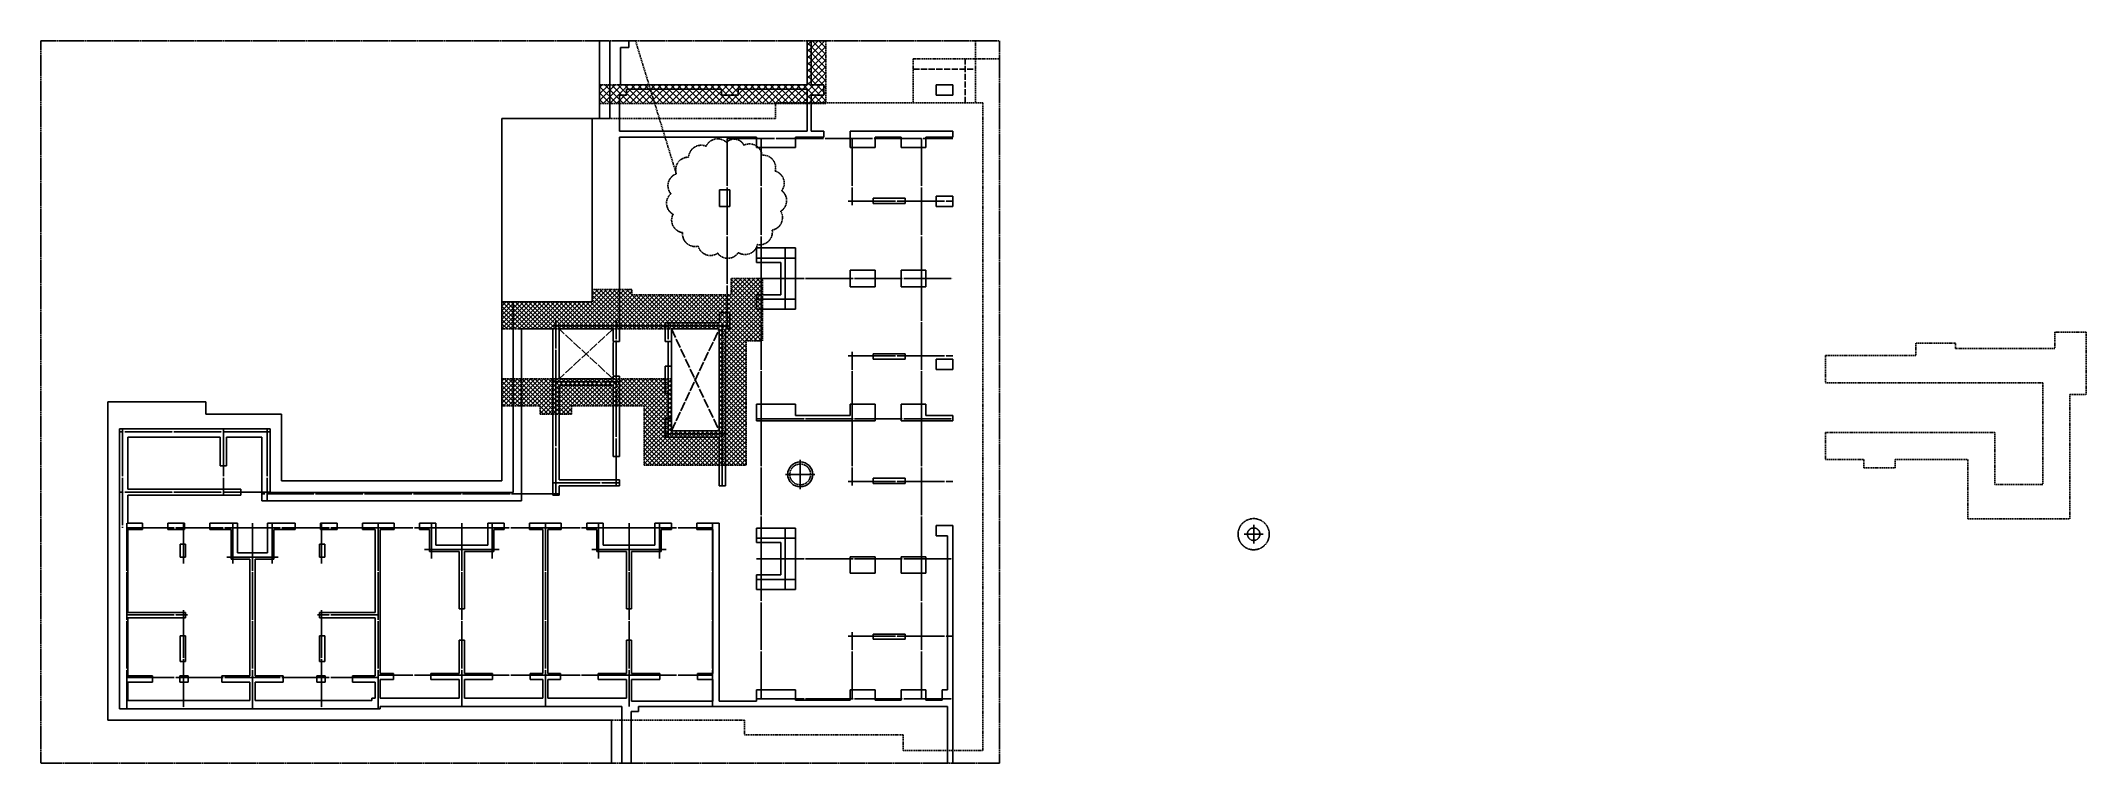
# Model space of a CAD drawing. Header units: millimetres. Extents: x 317501 to 814054, y -400799 to -14117.
# Drawn here: x 514132 to 612449, y -79653 to -44903 of the extents above; entities that cross this region are included whole.
import ezdxf

# ---------------------------------------------------------------- set-up
doc = ezdxf.new("R2010")
doc.units = ezdxf.units.MM
doc.header["$LTSCALE"] = 38
for name, pattern in [('HID', [2.5, 2, -0.5]), ('XS-기초$0$CEN', [62, 60, -1, 0, -1]), ('XS-기초$0$DDOT', [14, 12, -1, 0, -1]), ('XS-기초$0$HID', [2.3, 1.5, -0.8]), ('XS-기초$0$HID2', [7.5, 6, -1.5])]:
    doc.linetypes.add(name, pattern=pattern)
doc.layers.add('XS-기초$0$0106', color=30, linetype='XS-기초$0$HID', plot=False)
doc.layers.add('XS-기초$0$DEFPOINT', color=144, linetype='Continuous', plot=False)
for name, color, linetype in [('XS-기초$0$BAR-B', 2, 'XS-기초$0$HID2'), ('XS-기초$0$CEN', 1, 'XS-기초$0$CEN'), ('XS-기초$0$EL7', 7, 'Continuous'), ('XS-기초$0$MAT', 3, 'XS-기초$0$HID'), ('XS-기초$0$OPEN', 9, 'XS-기초$0$DDOT'), ('XS-기초$0$PILE', 3, 'XS-기초$0$HID'), ('XS-기초$0$WALL', 11, 'Continuous'), ('XS-기초$0$기초꺽임', 4, 'XS-기초$0$HID'), ('XS-기초$0$기초꺽임-HAT', 5, 'Continuous'), ('XS-기초$0$기초연단', 3, 'Continuous'), ('XS-기초$0$집수정-주동', 21, 'Continuous'), ('고임철근', 4, 'HID')]:
    doc.layers.add(name, color=color, linetype=linetype)

# ---------------------------------------------------------------- blocks, each defined once
blk = doc.blocks.new('XS-기초$0$집수정-주동')
at = {"layer": 'XS-기초$0$집수정-주동'}
for p, q in [((707, 0), (-707, 0)), ((0, 707), (0, -707))]:
    blk.add_line(p, q, dxfattribs=at)
blk.add_circle((0, 0), 600, dxfattribs=at)
at = {"layer": 'XS-기초$0$집수정-주동', "linetype": 'XS-기초$0$HID'}
blk.add_circle((0, 0), 500, dxfattribs=at)

msp = doc.modelspace()

# ---------------------------------------------------------------- hatches: boundary and pattern name
at = {"layer": 'XS-기초$0$기초꺽임-HAT'}
h = msp.add_hatch(dxfattribs=at)
h.set_pattern_fill('ANSI37', color=256, scale=1800, angle=90, style=0)
h.set_pattern_definition([(135, (740363.88, -238830.79), (-159.09903, -159.09903), []), (225, (740363.88, -238830.79), (159.09903, -159.09903), [])])
h.paths.add_polyline_path([(551863.9, -44903.4), (550963.9, -44903.4), (550963.9, -47020.8), (540988.9, -47020.8), (540988.9, -47920.8), (551863.9, -47920.8)])
h = msp.add_hatch(dxfattribs=at)
h.set_pattern_fill('ANSI37', color=256, scale=1200, angle=90, style=0)
h.set_pattern_definition([(135, (740363.88, -238830.79), (-106.06602, -106.06602), []), (225, (740363.88, -238830.79), (106.06602, -106.06602), [])])
h.paths.add_polyline_path([(540638.9, -57465.8), (536288.9, -57465.8), (536288.9, -58765.8), (546738.9, -58765.8), (546738.9, -63665.8), (544438.9, -63665.8), (544438.9, -61165.8), (536288.9, -61165.8), (536288.9, -62465.8), (538138.9, -62465.8), (538138.9, -62865.8), (539638.9, -62865.8), (539638.9, -62465.8), (543138.9, -62465.8), (543138.9, -65315.8), (548038.9, -65315.8), (548038.9, -59340.8), (548818.9, -59340.8), (548818.9, -56340.8), (547318.9, -56340.8), (547318.9, -57115.8), (542538.9, -57115.8), (542538.9, -56865.8), (540638.9, -56865.8)])

# ---------------------------------------------------------------- linework, layer by layer
at = {"layer": 'XS-기초$0$0106'}
msp.add_line((544676.5, -51299), (542716.8, -44903.4), dxfattribs=at)
msp.add_lwpolyline([(547088.9, -49788.9, 0.5205671), (546111.9, -49973.2, 0.5205671), (545269.2, -50500.7, 0.5205671), (544676.5, -51299, 0.5205671), (544415.4, -52258.3, 0.5205671), (544521.7, -53246.8, 0.5205671), (544980.8, -54128.7, 0.5205671), (545729.6, -54782.7, 0.5205671), (546665.2, -55119, 0.5205671), (547659, -55091.4, 0.5205671), (548574.5, -54703.6, 0.5205671), (549285.8, -54009, 0.5205671), (549695.2, -53103, 0.5205671), (549746.4, -52110.1, 0.5205671), (549432.4, -51166.7, 0.5205671), (548796.3, -50402.6, 0.5205671), (547925.6, -49922.7, 0.5205671)], format="xyb", close=True, dxfattribs=at)
at = {"layer": 'XS-기초$0$BAR-B', "ltscale": 1.3}
for p, q in [((558563.9, -47890.8), (558563.9, -45770.8)), ((556063.9, -46270.8), (559063.9, -46270.8))]:
    msp.add_line(p, q, dxfattribs=at)
at = {"layer": 'XS-기초$0$CEN'}
for p, q in [((547118.9, -49600.8), (557963.9, -49600.8)), ((547118.9, -49600.8), (547118.9, -58765.8)), ((548753.9, -49600.8), (548753.9, -56340.8)), ((553133.9, -49600.8), (553133.9, -52810.8)), ((556463.9, -49600.8), (556463.9, -56340.8)), ((552933.9, -52620.8), (557963.9, -52620.8)), ((549913.9, -54865.8), (549913.9, -56340.8)), ((548538.9, -55350.8), (550398.9, -55350.8)), ((548538.9, -56340.8), (557963.9, -56340.8)), ((548538.9, -56340.8), (557963.9, -56340.8)), ((548753.9, -63080.8), (548753.9, -56340.8)), ((549913.9, -57815.8), (549913.9, -56340.8)), ((556463.9, -63080.8), (556463.9, -56340.8)), ((548538.9, -57330.8), (550398.9, -57330.8)), ((538738.9, -58615.8), (547248.9, -58615.8)), ((538888.9, -66765.8), (538888.9, -58365.8)), ((541788.9, -66315.8), (541788.9, -58365.8)), ((544288.9, -63965.8), (544288.9, -58465.8)), ((546888.9, -66315.8), (546888.9, -58465.8)), ((553133.9, -63080.8), (553133.9, -59870.8)), ((552933.9, -60060.8), (557963.9, -60060.8)), ((538738.9, -61315.8), (541938.9, -61315.8)), ((525153.9, -63715.8), (517903.9, -63715.8)), ((518053.9, -63565.8), (518053.9, -68330.8)), ((522903.9, -63565.8), (522903.9, -66765.8)), ((525003.9, -63565.8), (525003.9, -67025.8)), ((544138.9, -63815.8), (547038.9, -63815.8)), ((548538.9, -63080.8), (557963.9, -63080.8)), ((548538.9, -63080.8), (557963.9, -63080.8)), ((548753.9, -63080.8), (548753.9, -69820.8)), ((553133.9, -63080.8), (553133.9, -66290.8)), ((556463.9, -63080.8), (556463.9, -69795.8)), ((525153.9, -66615.8), (517903.9, -66615.8)), ((539038.9, -66695.8), (524753.9, -66695.8)), ((538738.9, -66165.8), (541938.9, -66165.8)), ((552933.9, -66100.8), (557963.9, -66100.8)), ((518263.9, -68115.8), (518263.9, -77040.8)), ((518263.9, -68330.8), (524303.9, -68330.8)), ((520983.9, -68115.8), (520983.9, -70050.8)), ((523363.9, -68115.8), (523363.9, -70050.8)), ((524303.9, -68115.8), (524303.9, -77040.8)), ((524303.9, -68115.8), (524303.9, -77040.8)), ((530343.9, -68330.8), (524303.9, -68330.8)), ((525243.9, -68115.8), (525243.9, -70050.8)), ((527623.9, -68115.8), (527623.9, -70050.8)), ((530343.9, -68115.8), (530343.9, -76920.8)), ((530343.9, -68115.8), (530343.9, -77040.8)), ((534363.9, -68330.8), (530343.9, -68330.8)), ((532903.9, -68115.8), (532903.9, -69800.8)), ((534363.9, -68115.8), (534363.9, -76920.8)), ((534363.9, -68115.8), (534363.9, -76920.8)), ((534363.9, -68330.8), (538383.9, -68330.8)), ((535823.9, -68115.8), (535823.9, -69800.8)), ((538383.9, -68115.8), (538383.9, -76920.8)), ((538383.9, -68115.8), (538383.9, -76920.8)), ((542403.9, -68330.8), (538383.9, -68330.8)), ((540943.9, -68115.8), (540943.9, -69800.8)), ((542403.9, -68115.8), (542403.9, -76920.8)), ((542403.9, -68115.8), (542403.9, -76920.8)), ((542403.9, -68330.8), (546423.9, -68330.8)), ((543863.9, -68115.8), (543863.9, -69800.8)), ((546423.9, -68115.8), (546423.9, -76920.8)), ((549913.9, -68345.8), (549913.9, -69795.8)), ((523063.9, -69750.8), (524303.9, -69750.8)), ((525543.9, -69750.8), (524303.9, -69750.8)), ((534363.9, -69380.8), (532573.9, -69380.8)), ((534363.9, -69380.8), (536153.9, -69380.8)), ((542403.9, -69380.8), (540613.9, -69380.8)), ((542403.9, -69380.8), (544193.9, -69380.8)), ((548538.9, -68830.8), (550398.9, -68830.8)), ((549913.9, -71295.8), (549913.9, -69795.8)), ((556463.9, -76560.8), (556463.9, -69795.8)), ((548538.9, -69820.8), (557963.9, -69820.8)), ((548538.9, -69820.8), (557963.9, -69820.8)), ((548753.9, -76560.8), (548753.9, -69820.8)), ((548538.9, -70810.8), (550398.9, -70810.8)), ((518263.9, -72510.8), (521173.9, -72510.8)), ((520983.9, -72300.8), (520983.9, -77040.8)), ((530343.9, -72510.8), (527433.9, -72510.8)), ((527623.9, -72300.8), (527623.9, -77040.8)), ((552933.9, -73540.8), (557963.9, -73540.8)), ((553133.9, -76560.8), (553133.9, -73350.8)), ((518263.9, -75540.8), (524303.9, -75540.8)), ((530343.9, -75540.8), (524303.9, -75540.8)), ((534363.9, -75420.8), (530343.9, -75420.8)), ((534363.9, -75420.8), (538383.9, -75420.8)), ((542403.9, -75420.8), (538383.9, -75420.8)), ((542403.9, -75420.8), (546423.9, -75420.8)), ((548538.9, -76560.8), (557963.9, -76560.8))]:
    msp.add_line(p, q, dxfattribs=at)
at = {"layer": 'XS-기초$0$DEFPOINT', "color": 173, "linetype": 'XS-기초$0$HID', "ltscale": 0.3}
msp.add_circle((572432.1, -68639), 750, dxfattribs=at)
at = {"layer": 'XS-기초$0$EL7'}
for p, q in [((541638.9, -59420.8), (541638.9, -60990.8)), ((544438.9, -59365.8), (544438.9, -60555.8)), ((544438.9, -61875.8), (544438.9, -63065.8))]:
    msp.add_line(p, q, dxfattribs=at)
at = {"layer": 'XS-기초$0$MAT'}
for p, q in [((556063.9, -45770.8), (559063.9, -45770.8)), ((556063.9, -45770.8), (556063.9, -47890.8)), ((559063.9, -45770.8), (559063.9, -47890.8))]:
    msp.add_line(p, q, dxfattribs=at)
at = {"layer": 'XS-기초$0$OPEN'}
for p, q in [((541638.9, -58765.8), (539038.9, -61165.8)), ((541638.9, -61165.8), (539038.9, -58765.8)), ((544438.9, -63665.8), (546738.9, -58765.8)), ((544438.9, -58765.8), (546738.9, -63665.8))]:
    msp.add_line(p, q, dxfattribs=at)
at = {"layer": 'XS-기초$0$PILE', "linetype": 'Continuous'}
for p, q in [((572882.1, -68639), (571982.1, -68639)), ((572432.1, -69089), (572432.1, -68189))]:
    msp.add_line(p, q, dxfattribs=at)
at = {"layer": 'XS-기초$0$PILE', "ltscale": 0.5}
msp.add_circle((572432.1, -68639), 300, dxfattribs=at)
at = {"layer": 'XS-기초$0$WALL'}
for p, q in [((541488.9, -48640.8), (541488.9, -44903.4)), ((541988.9, -47020.8), (541988.9, -45220.8)), ((541988.9, -45220.8), (542388.9, -45220.8)), ((542388.9, -45220.8), (542388.9, -44903.4)), ((550963.9, -47020.8), (550963.9, -44903.4)), ((551163.9, -47020.8), (551163.9, -44903.4)), ((550963.9, -47020.8), (541988.9, -47020.8)), ((551763.9, -47020.8), (551163.9, -47020.8)), ((551763.9, -47520.8), (551763.9, -47020.8)), ((557163.9, -47020.8), (557163.9, -47520.8)), ((557963.9, -47020.8), (557163.9, -47020.8)), ((557963.9, -47520.8), (557963.9, -47020.8)), ((541938.9, -49240.8), (541938.9, -47520.8)), ((541938.9, -47520.8), (542288.9, -47520.8)), ((546848.9, -47220.8), (542288.9, -47220.8)), ((542288.9, -47520.8), (542288.9, -47220.8)), ((546848.9, -47220.8), (546848.9, -47520.8)), ((546848.9, -47520.8), (547648.9, -47520.8)), ((550963.9, -47220.8), (547648.9, -47220.8)), ((547648.9, -47520.8), (547648.9, -47220.8)), ((550963.9, -49240.8), (550963.9, -47220.8)), ((551163.9, -49240.8), (551163.9, -47520.8)), ((551163.9, -47520.8), (551763.9, -47520.8)), ((557163.9, -47520.8), (557963.9, -47520.8)), ((540638.9, -48640.8), (541488.9, -48640.8)), ((540638.9, -57465.8), (540638.9, -48640.8)), ((550963.9, -49240.8), (541938.9, -49240.8)), ((548538.9, -49540.8), (541938.9, -49540.8)), ((541938.9, -58365.8), (541938.9, -49540.8)), ((548538.9, -49540.8), (548538.9, -50040.8)), ((550398.9, -50040.8), (548538.9, -50040.8)), ((550398.9, -49540.8), (550398.9, -50040.8)), ((550398.9, -49540.8), (551763.9, -49540.8)), ((551163.9, -49240.8), (551763.9, -49240.8)), ((551763.9, -49240.8), (551763.9, -49540.8)), ((553033.9, -49240.8), (553033.9, -50040.8)), ((553033.9, -49240.8), (557963.9, -49240.8)), ((554233.9, -50040.8), (553033.9, -50040.8)), ((554233.9, -49540.8), (555478.9, -49540.8)), ((554233.9, -49540.8), (554233.9, -50040.8)), ((555478.9, -49540.8), (555478.9, -50040.8)), ((556678.9, -50040.8), (555478.9, -50040.8)), ((556678.9, -49540.8), (556678.9, -50040.8)), ((556678.9, -49540.8), (557963.9, -49540.8)), ((557963.9, -49240.8), (557963.9, -49540.8)), ((547248.9, -52070.8), (546748.9, -52070.8)), ((546748.9, -52070.8), (546748.9, -52870.8)), ((547248.9, -52870.8), (547248.9, -52070.8)), ((546748.9, -52870.8), (547248.9, -52870.8)), ((555678.9, -52470.8), (554143.9, -52470.8)), ((554143.9, -52470.8), (554143.9, -52720.8)), ((555678.9, -52720.8), (554143.9, -52720.8)), ((555678.9, -52470.8), (555678.9, -52720.8)), ((557163.9, -52370.8), (557163.9, -52870.8)), ((557963.9, -52370.8), (557163.9, -52370.8)), ((557163.9, -52870.8), (557963.9, -52870.8)), ((557963.9, -52870.8), (557963.9, -52370.8)), ((548538.9, -54865.8), (548538.9, -55565.8)), ((548538.9, -54865.8), (550398.9, -54865.8)), ((550398.9, -54865.8), (550398.9, -57815.8)), ((548538.9, -55565.8), (549698.9, -55565.8)), ((549698.9, -55565.8), (549698.9, -56340.8)), ((553033.9, -56740.8), (553033.9, -55940.8)), ((553033.9, -55940.8), (554233.9, -55940.8)), ((554233.9, -55940.8), (554233.9, -56740.8)), ((555478.9, -56740.8), (555478.9, -55940.8)), ((555478.9, -55940.8), (556678.9, -55940.8)), ((556678.9, -55940.8), (556678.9, -56740.8)), ((549698.9, -57115.8), (549698.9, -56340.8)), ((554233.9, -56740.8), (553033.9, -56740.8)), ((556678.9, -56740.8), (555478.9, -56740.8)), ((536838.9, -57465.8), (540638.9, -57465.8)), ((536838.9, -66625.8), (536838.9, -57465.8)), ((547248.9, -57965.8), (546748.9, -57965.8)), ((546748.9, -57965.8), (546748.9, -58465.8)), ((547248.9, -58765.8), (547248.9, -57965.8)), ((548538.9, -57815.8), (548538.9, -57115.8)), ((548538.9, -57115.8), (549698.9, -57115.8)), ((548538.9, -57815.8), (550398.9, -57815.8)), ((537238.9, -58765.8), (538738.9, -58765.8)), ((537238.9, -67025.8), (537238.9, -58765.8)), ((538738.9, -66765.8), (538738.9, -58765.8)), ((539038.9, -61165.8), (539038.9, -58765.8)), ((539038.9, -58765.8), (541638.9, -58765.8)), ((541638.9, -59370.8), (541638.9, -58765.8)), ((541938.9, -59370.8), (541938.9, -58365.8)), ((544138.9, -58465.8), (546748.9, -58465.8)), ((544138.9, -59365.8), (544138.9, -58465.8)), ((544438.9, -58765.8), (546738.9, -58765.8)), ((544438.9, -59365.8), (544438.9, -58765.8)), ((546738.9, -63665.8), (546738.9, -58765.8)), ((547038.9, -66315.8), (547038.9, -58765.8)), ((547038.9, -58765.8), (547248.9, -58765.8)), ((541638.9, -59370.8), (541938.9, -59370.8)), ((544138.9, -59365.8), (544438.9, -59365.8)), ((555678.9, -59960.8), (554143.9, -59960.8)), ((554143.9, -60210.8), (554143.9, -59960.8)), ((555678.9, -60210.8), (555678.9, -59960.8)), ((544138.9, -61875.8), (544138.9, -60555.8)), ((544138.9, -60555.8), (544438.9, -60555.8)), ((544438.9, -61875.8), (544438.9, -60555.8)), ((555678.9, -60210.8), (554143.9, -60210.8)), ((557163.9, -60220.8), (557163.9, -60720.8)), ((557963.9, -60220.8), (557163.9, -60220.8)), ((557163.9, -60720.8), (557963.9, -60720.8)), ((557963.9, -60720.8), (557963.9, -60220.8)), ((539038.9, -61165.8), (541638.9, -61165.8)), ((539038.9, -66015.8), (539038.9, -61465.8)), ((539038.9, -61465.8), (541638.9, -61465.8)), ((541638.9, -61165.8), (541638.9, -61040.8)), ((541938.9, -61040.8), (541638.9, -61040.8)), ((541638.9, -64905.8), (541638.9, -61465.8)), ((541938.9, -64905.8), (541938.9, -61040.8)), ((541938.9, -61465.8), (541938.9, -61040.8)), ((544138.9, -61875.8), (544438.9, -61875.8)), ((550398.9, -62380.8), (548538.9, -62380.8)), ((548538.9, -63180.8), (548538.9, -62380.8)), ((550398.9, -62930.8), (550398.9, -62380.8)), ((553033.9, -62930.8), (553033.9, -62380.8)), ((554233.9, -62380.8), (553033.9, -62380.8)), ((554233.9, -63180.8), (554233.9, -62380.8)), ((555478.9, -63180.8), (555478.9, -62380.8)), ((556678.9, -62380.8), (555478.9, -62380.8)), ((556678.9, -62930.8), (556678.9, -62380.8)), ((525153.9, -63565.8), (517903.9, -63565.8)), ((517903.9, -63565.8), (517903.9, -77040.8)), ((525153.9, -63565.8), (525153.9, -66625.8)), ((544138.9, -63965.8), (544138.9, -63065.8)), ((544138.9, -63065.8), (544438.9, -63065.8)), ((544438.9, -63665.8), (544438.9, -63065.8)), ((544438.9, -63665.8), (546738.9, -63665.8)), ((548538.9, -63180.8), (554233.9, -63180.8)), ((550398.9, -62930.8), (553033.9, -62930.8)), ((557963.9, -63180.8), (555478.9, -63180.8)), ((557963.9, -62930.8), (556678.9, -62930.8)), ((557963.9, -62930.8), (557963.9, -63180.8)), ((522753.9, -63965.8), (518303.9, -63965.8)), ((518303.9, -63965.8), (518303.9, -66465.8)), ((522753.9, -65355.8), (522753.9, -63965.8)), ((524753.9, -63965.8), (523053.9, -63965.8)), ((523053.9, -63965.8), (523053.9, -65355.8)), ((524753.9, -63965.8), (524753.9, -67025.8)), ((544138.9, -63965.8), (546738.9, -63965.8)), ((546738.9, -66315.8), (546738.9, -63965.8)), ((523053.9, -65355.8), (522753.9, -65355.8)), ((541638.9, -64905.8), (541938.9, -64905.8)), ((523743.9, -66465.8), (518303.9, -66465.8)), ((523743.9, -66765.8), (518303.9, -66765.8)), ((518303.9, -66765.8), (518303.9, -68115.8)), ((523743.9, -66465.8), (523743.9, -66765.8)), ((536838.9, -66625.8), (525153.9, -66625.8)), ((539038.9, -66765.8), (538738.9, -66765.8)), ((539038.9, -66015.8), (541938.9, -66015.8)), ((539038.9, -66765.8), (539038.9, -66315.8)), ((539038.9, -66315.8), (541938.9, -66315.8)), ((541938.9, -66315.8), (541938.9, -66015.8)), ((546738.9, -66315.8), (547038.9, -66315.8)), ((555678.9, -65950.8), (554143.9, -65950.8)), ((554143.9, -65950.8), (554143.9, -66200.8)), ((555678.9, -66200.8), (554143.9, -66200.8)), ((555678.9, -65950.8), (555678.9, -66200.8)), ((537238.9, -67025.8), (524753.9, -67025.8)), ((518303.9, -68115.8), (519018.9, -68115.8)), ((518303.9, -68415.8), (519018.9, -68415.8)), ((518303.9, -68415.8), (518303.9, -72410.8)), ((519018.9, -68415.8), (519018.9, -68115.8)), ((520228.9, -68415.8), (520228.9, -68115.8)), ((520228.9, -68115.8), (521028.9, -68115.8)), ((520228.9, -68415.8), (521028.9, -68415.8)), ((521028.9, -68115.8), (521028.9, -68415.8)), ((522248.9, -68115.8), (522248.9, -68415.8)), ((522248.9, -68115.8), (523578.9, -68115.8)), ((522248.9, -68415.8), (523278.9, -68415.8)), ((523278.9, -68415.8), (523278.9, -69835.8)), ((523578.9, -68115.8), (523578.9, -69535.8)), ((526358.9, -68115.8), (525028.9, -68115.8)), ((525028.9, -68115.8), (525028.9, -69535.8)), ((526358.9, -68415.8), (525328.9, -68415.8)), ((525328.9, -68415.8), (525328.9, -69835.8)), ((526358.9, -68115.8), (526358.9, -68415.8)), ((527578.9, -68115.8), (527578.9, -68415.8)), ((528378.9, -68115.8), (527578.9, -68115.8)), ((528378.9, -68415.8), (527578.9, -68415.8)), ((528378.9, -68415.8), (528378.9, -68115.8)), ((529588.9, -68415.8), (529588.9, -68115.8)), ((530343.9, -68115.8), (529588.9, -68115.8)), ((530193.9, -68415.8), (529588.9, -68415.8)), ((530193.9, -72410.8), (530193.9, -68415.8)), ((531108.9, -68115.8), (530343.9, -68115.8)), ((530443.9, -68415.8), (530443.9, -75335.8)), ((531108.9, -68415.8), (530443.9, -68415.8)), ((531108.9, -68115.8), (531108.9, -68415.8)), ((533118.9, -68115.8), (532328.9, -68115.8)), ((532328.9, -68115.8), (532328.9, -68415.8)), ((532818.9, -68415.8), (532328.9, -68415.8)), ((532818.9, -68415.8), (532818.9, -69465.8)), ((533118.9, -68115.8), (533118.9, -69165.8)), ((535608.9, -68115.8), (536398.9, -68115.8)), ((535608.9, -68115.8), (535608.9, -69165.8)), ((535908.9, -68415.8), (536398.9, -68415.8)), ((535908.9, -68415.8), (535908.9, -69465.8)), ((536398.9, -68115.8), (536398.9, -68415.8)), ((537618.9, -68115.8), (538383.9, -68115.8)), ((537618.9, -68115.8), (537618.9, -68415.8)), ((537618.9, -68415.8), (538258.9, -68415.8)), ((538258.9, -68415.8), (538258.9, -75335.8)), ((539148.9, -68115.8), (538383.9, -68115.8)), ((538508.9, -68415.8), (538508.9, -75335.8)), ((539148.9, -68415.8), (538508.9, -68415.8)), ((539148.9, -68115.8), (539148.9, -68415.8)), ((541158.9, -68115.8), (540368.9, -68115.8)), ((540368.9, -68115.8), (540368.9, -68415.8)), ((540858.9, -68415.8), (540368.9, -68415.8)), ((540858.9, -68415.8), (540858.9, -69465.8)), ((541158.9, -68115.8), (541158.9, -69165.8)), ((543648.9, -68115.8), (544438.9, -68115.8)), ((543648.9, -68115.8), (543648.9, -69165.8)), ((543948.9, -68415.8), (544438.9, -68415.8)), ((543948.9, -68415.8), (543948.9, -69465.8)), ((544438.9, -68115.8), (544438.9, -68415.8)), ((545658.9, -68115.8), (546438.9, -68115.8)), ((545658.9, -68115.8), (545658.9, -68415.8)), ((545658.9, -68415.8), (546438.9, -68415.8)), ((546438.9, -68115.8), (546738.9, -68115.8)), ((546438.9, -68415.8), (546438.9, -75335.8)), ((546738.9, -68115.8), (546738.9, -76670.8)), ((548538.9, -68345.8), (548538.9, -69045.8)), ((548538.9, -68345.8), (550398.9, -68345.8)), ((550398.9, -71295.8), (550398.9, -68345.8)), ((557163.9, -68220.8), (557163.9, -68720.8)), ((557963.9, -68220.8), (557163.9, -68220.8)), ((557163.9, -68720.8), (557713.9, -68720.8)), ((557713.9, -76120.8), (557713.9, -68720.8)), ((557963.9, -68220.8), (557963.9, -79653.4)), ((520833.9, -69115.8), (520833.9, -69745.8)), ((520833.9, -69115.8), (521083.9, -69115.8)), ((520833.9, -69745.8), (521083.9, -69745.8)), ((521083.9, -69115.8), (521083.9, -69745.8)), ((523578.9, -69535.8), (524303.9, -69535.8)), ((525028.9, -69535.8), (524303.9, -69535.8)), ((527523.9, -69115.8), (527523.9, -69745.8)), ((527773.9, -69115.8), (527523.9, -69115.8)), ((527773.9, -69745.8), (527523.9, -69745.8)), ((527773.9, -69115.8), (527773.9, -69745.8)), ((534238.9, -69465.8), (532818.9, -69465.8)), ((534363.9, -69165.8), (533118.9, -69165.8)), ((534238.9, -72235.8), (534238.9, -69465.8)), ((534363.9, -69165.8), (535608.9, -69165.8)), ((534488.9, -72235.8), (534488.9, -69465.8)), ((534488.9, -69465.8), (535908.9, -69465.8)), ((542278.9, -69465.8), (540858.9, -69465.8)), ((542403.9, -69165.8), (541158.9, -69165.8)), ((542278.9, -72235.8), (542278.9, -69465.8)), ((542403.9, -69165.8), (543648.9, -69165.8)), ((542528.9, -72235.8), (542528.9, -69465.8)), ((542528.9, -69465.8), (543948.9, -69465.8)), ((548538.9, -69045.8), (549698.9, -69045.8)), ((549698.9, -69045.8), (549698.9, -69820.8)), ((553033.9, -70520.8), (553033.9, -69720.8)), ((554233.9, -69720.8), (553033.9, -69720.8)), ((554233.9, -70520.8), (554233.9, -69720.8)), ((555478.9, -70520.8), (555478.9, -69720.8)), ((556678.9, -69720.8), (555478.9, -69720.8)), ((556678.9, -70520.8), (556678.9, -69720.8)), ((523278.9, -69835.8), (524178.9, -69835.8)), ((524178.9, -75455.8), (524178.9, -69835.8)), ((524428.9, -75455.8), (524428.9, -69835.8)), ((525328.9, -69835.8), (524428.9, -69835.8)), ((548538.9, -71295.8), (548538.9, -70595.8)), ((548538.9, -70595.8), (549698.9, -70595.8)), ((549698.9, -70595.8), (549698.9, -69820.8)), ((554233.9, -70520.8), (553033.9, -70520.8)), ((556678.9, -70520.8), (555478.9, -70520.8)), ((548538.9, -71295.8), (550398.9, -71295.8)), ((518303.9, -72410.8), (521083.9, -72410.8)), ((518303.9, -72660.8), (521083.9, -72660.8)), ((518303.9, -72660.8), (518303.9, -75455.8)), ((521083.9, -72660.8), (521083.9, -72410.8)), ((530193.9, -72410.8), (527523.9, -72410.8)), ((527523.9, -72660.8), (527523.9, -72410.8)), ((530193.9, -72660.8), (527523.9, -72660.8)), ((530193.9, -75455.8), (530193.9, -72660.8)), ((534238.9, -72235.8), (534363.9, -72235.8)), ((534488.9, -72235.8), (534363.9, -72235.8)), ((542278.9, -72235.8), (542403.9, -72235.8)), ((542528.9, -72235.8), (542403.9, -72235.8)), ((520833.9, -74755.8), (520833.9, -73520.8)), ((520833.9, -73520.8), (521083.9, -73520.8)), ((521083.9, -74755.8), (521083.9, -73520.8)), ((527523.9, -74755.8), (527523.9, -73520.8)), ((527773.9, -73520.8), (527523.9, -73520.8)), ((527773.9, -74755.8), (527773.9, -73520.8)), ((534238.9, -75335.8), (534238.9, -73735.8)), ((534238.9, -73735.8), (534363.9, -73735.8)), ((534488.9, -73735.8), (534363.9, -73735.8)), ((534488.9, -75335.8), (534488.9, -73735.8)), ((542278.9, -75335.8), (542278.9, -73735.8)), ((542278.9, -73735.8), (542403.9, -73735.8)), ((542528.9, -73735.8), (542403.9, -73735.8)), ((542528.9, -75335.8), (542528.9, -73735.8)), ((555678.9, -73440.8), (554143.9, -73440.8)), ((554143.9, -73690.8), (554143.9, -73440.8)), ((555678.9, -73690.8), (554143.9, -73690.8)), ((555678.9, -73690.8), (555678.9, -73440.8)), ((518303.9, -75455.8), (519503.9, -75455.8)), ((519503.9, -75755.8), (519503.9, -75455.8)), ((520813.9, -75455.8), (521213.9, -75455.8)), ((520813.9, -75755.8), (520813.9, -75455.8)), ((520833.9, -74755.8), (521083.9, -74755.8)), ((521213.9, -75755.8), (521213.9, -75455.8)), ((522823.9, -75455.8), (524178.9, -75455.8)), ((522823.9, -75755.8), (522823.9, -75455.8)), ((525783.9, -75455.8), (524428.9, -75455.8)), ((525783.9, -75755.8), (525783.9, -75455.8)), ((527793.9, -75455.8), (527393.9, -75455.8)), ((527393.9, -75755.8), (527393.9, -75455.8)), ((527773.9, -74755.8), (527523.9, -74755.8)), ((527793.9, -75755.8), (527793.9, -75455.8)), ((529103.9, -75755.8), (529103.9, -75455.8)), ((530193.9, -75455.8), (529103.9, -75455.8)), ((530443.9, -75335.8), (531073.9, -75335.8)), ((530443.9, -75635.8), (530443.9, -76520.8)), ((530443.9, -75635.8), (531073.9, -75635.8)), ((531073.9, -75335.8), (531073.9, -75635.8)), ((532883.9, -75335.8), (534238.9, -75335.8)), ((532883.9, -75335.8), (532883.9, -75635.8)), ((532883.9, -75635.8), (534238.9, -75635.8)), ((534238.9, -75635.8), (534238.9, -76520.8)), ((535843.9, -75335.8), (534488.9, -75335.8)), ((535843.9, -75635.8), (534488.9, -75635.8)), ((534488.9, -75635.8), (534488.9, -76520.8)), ((535843.9, -75335.8), (535843.9, -75635.8)), ((538258.9, -75335.8), (537653.9, -75335.8)), ((537653.9, -75335.8), (537653.9, -75635.8)), ((538258.9, -75635.8), (537653.9, -75635.8)), ((538258.9, -75635.8), (538258.9, -76520.8)), ((538508.9, -75335.8), (539113.9, -75335.8)), ((538508.9, -75635.8), (538508.9, -76520.8)), ((538508.9, -75635.8), (539113.9, -75635.8)), ((539113.9, -75335.8), (539113.9, -75635.8)), ((540923.9, -75335.8), (542278.9, -75335.8)), ((540923.9, -75335.8), (540923.9, -75635.8)), ((540923.9, -75635.8), (542278.9, -75635.8)), ((542278.9, -75635.8), (542278.9, -76520.8)), ((543883.9, -75335.8), (542528.9, -75335.8)), ((543883.9, -75635.8), (542528.9, -75635.8)), ((542528.9, -75635.8), (542528.9, -76670.8)), ((543883.9, -75335.8), (543883.9, -75635.8)), ((546438.9, -75335.8), (545693.9, -75335.8)), ((545693.9, -75335.8), (545693.9, -75635.8)), ((546438.9, -75635.8), (545693.9, -75635.8)), ((546438.9, -75635.8), (546438.9, -76670.8)), ((518303.9, -75755.8), (519503.9, -75755.8)), ((518303.9, -75755.8), (518303.9, -76640.8)), ((518303.9, -76640.8), (524178.9, -76640.8)), ((520813.9, -75755.8), (521213.9, -75755.8)), ((522823.9, -75755.8), (524178.9, -75755.8)), ((524178.9, -75755.8), (524178.9, -76640.8)), ((525783.9, -75755.8), (524428.9, -75755.8)), ((524428.9, -75755.8), (524428.9, -76640.8)), ((524428.9, -76640.8), (530043.9, -76640.8)), ((527793.9, -75755.8), (527393.9, -75755.8)), ((530193.9, -75755.8), (529103.9, -75755.8)), ((530043.9, -76520.8), (530043.9, -76640.8)), ((530043.9, -76520.8), (530193.9, -76520.8)), ((530193.9, -75755.8), (530193.9, -76520.8)), ((530443.9, -76520.8), (534238.9, -76520.8)), ((534488.9, -76520.8), (538258.9, -76520.8)), ((538508.9, -76520.8), (542278.9, -76520.8)), ((542528.9, -76670.8), (546438.9, -76670.8)), ((548538.9, -76670.8), (546738.9, -76670.8)), ((550398.9, -76120.8), (548538.9, -76120.8)), ((548538.9, -76670.8), (548538.9, -76120.8)), ((550398.9, -76620.8), (550398.9, -76120.8)), ((550398.9, -76620.8), (553033.9, -76620.8)), ((553033.9, -76620.8), (553033.9, -76120.8)), ((554233.9, -76120.8), (553033.9, -76120.8)), ((554233.9, -76620.8), (554233.9, -76120.8)), ((554233.9, -76620.8), (555478.9, -76620.8)), ((556678.9, -76120.8), (555478.9, -76120.8)), ((555478.9, -76620.8), (555478.9, -76120.8)), ((556678.9, -76620.8), (556678.9, -76120.8)), ((556678.9, -76620.8), (557463.9, -76620.8)), ((557463.9, -76120.8), (557463.9, -76620.8)), ((557713.9, -76120.8), (557463.9, -76120.8)), ((517903.9, -77040.8), (530443.9, -77040.8)), ((530443.9, -76920.8), (530443.9, -77040.8)), ((530443.9, -76920.8), (542063.9, -76920.8)), ((542063.9, -76920.8), (542063.9, -79653.4)), ((542513.9, -77170.8), (542513.9, -79653.4)), ((542513.9, -77170.8), (542863.9, -77170.8)), ((557713.9, -76920.8), (542863.9, -76920.8)), ((542863.9, -77170.8), (542863.9, -76920.8)), ((557713.9, -76920.8), (557713.9, -79653.4))]:
    msp.add_line(p, q, dxfattribs=at)
at = {"layer": 'XS-기초$0$기초꺽임'}
msp.add_lwpolyline([(550963.9, -44903.4), (550963.9, -47020.8), (540988.9, -47020.8), (540988.9, -47920.8), (551863.9, -47920.8), (551863.9, -44903.4)], dxfattribs=at)
for points in [[(540638.9, -57465.8), (536288.9, -57465.8), (536288.9, -58765.8), (546738.9, -58765.8), (546738.9, -63665.8), (544438.9, -63665.8), (544438.9, -61165.8), (536288.9, -61165.8), (536288.9, -62465.8), (538138.9, -62465.8), (538138.9, -62865.8), (539638.9, -62865.8), (539638.9, -62465.8), (543138.9, -62465.8), (543138.9, -65315.8), (548038.9, -65315.8), (548038.9, -59340.8), (548818.9, -59340.8), (548818.9, -56340.8), (547318.9, -56340.8), (547318.9, -57115.8), (542538.9, -57115.8), (542538.9, -56865.8), (540638.9, -56865.8)], [(604268.7, -60048.7), (599918.7, -60048.7), (599918.7, -61348.7), (610368.7, -61348.7), (610368.7, -66248.7), (608068.7, -66248.7), (608068.7, -63748.7), (599918.7, -63748.7), (599918.7, -65048.7), (601768.7, -65048.7), (601768.7, -65448.7), (603268.7, -65448.7), (603268.7, -65048.7), (606768.7, -65048.7), (606768.7, -67898.7), (611668.7, -67898.7), (611668.7, -61923.7), (612448.7, -61923.7), (612448.7, -58923.7), (610948.7, -58923.7), (610948.7, -59698.7), (606168.7, -59698.7), (606168.7, -59448.7), (604268.7, -59448.7)]]:
    msp.add_lwpolyline(points, close=True, dxfattribs=at)
at = {"layer": 'XS-기초$0$기초연단'}
for p, q in [((540988.9, -44903.4), (540988.9, -48640.8)), ((540988.9, -48640.8), (536288.9, -48640.8)), ((536288.9, -57465.8), (536288.9, -48640.8)), ((540988.9, -48640.8), (540638.9, -48640.8)), ((540638.9, -48640.8), (540638.9, -57465.8)), ((536288.9, -57465.8), (536288.9, -66075.8)), ((540638.9, -57465.8), (536288.9, -57465.8)), ((517353.9, -77590.8), (517353.9, -62265.8)), ((517353.9, -62265.8), (522053.9, -62265.8)), ((522053.9, -62265.8), (522053.9, -62865.8)), ((522053.9, -62865.8), (525703.9, -62865.8)), ((525703.9, -62865.8), (525703.9, -66075.8)), ((536288.9, -66075.8), (525703.9, -66075.8)), ((517353.9, -77590.8), (541563.9, -77590.8)), ((541563.9, -79653.4), (541563.9, -77590.8))]:
    msp.add_line(p, q, dxfattribs=at)
at = {"layer": 'XS-기초$0$기초연단', "linetype": 'XS-기초$0$HID'}
for p, q in [((559063.9, -45770.8), (559063.9, -44903.4)), ((560207.1, -45770.8), (559063.9, -45770.8)), ((559413.9, -47890.8), (549438.9, -47890.8)), ((549438.9, -48640.8), (549438.9, -47890.8)), ((559413.9, -79045.8), (559413.9, -47890.8)), ((549438.9, -48640.8), (540988.9, -48640.8)), ((541563.9, -77590.8), (547958.9, -77590.8)), ((547958.9, -77590.8), (547958.9, -78295.8)), ((555588.9, -78295.8), (547958.9, -78295.8)), ((555588.9, -78295.8), (555588.9, -79045.8)), ((555588.9, -79045.8), (559413.9, -79045.8))]:
    msp.add_line(p, q, dxfattribs=at)
at = {"layer": '고임철근'}
msp.add_lwpolyline([(560207.1, -79653.4), (514131.7, -79653.4), (514131.7, -44903.4), (560207.1, -44903.4)], close=True, dxfattribs=at)

# ---------------------------------------------------------------- block references
at = {"layer": 'XS-기초$0$집수정-주동', "rotation": 89.99999999999909}
msp.add_blockref('XS-기초$0$집수정-주동', (550633.9, -65763.3), dxfattribs=at)

doc.saveas('drawing.dxf')
